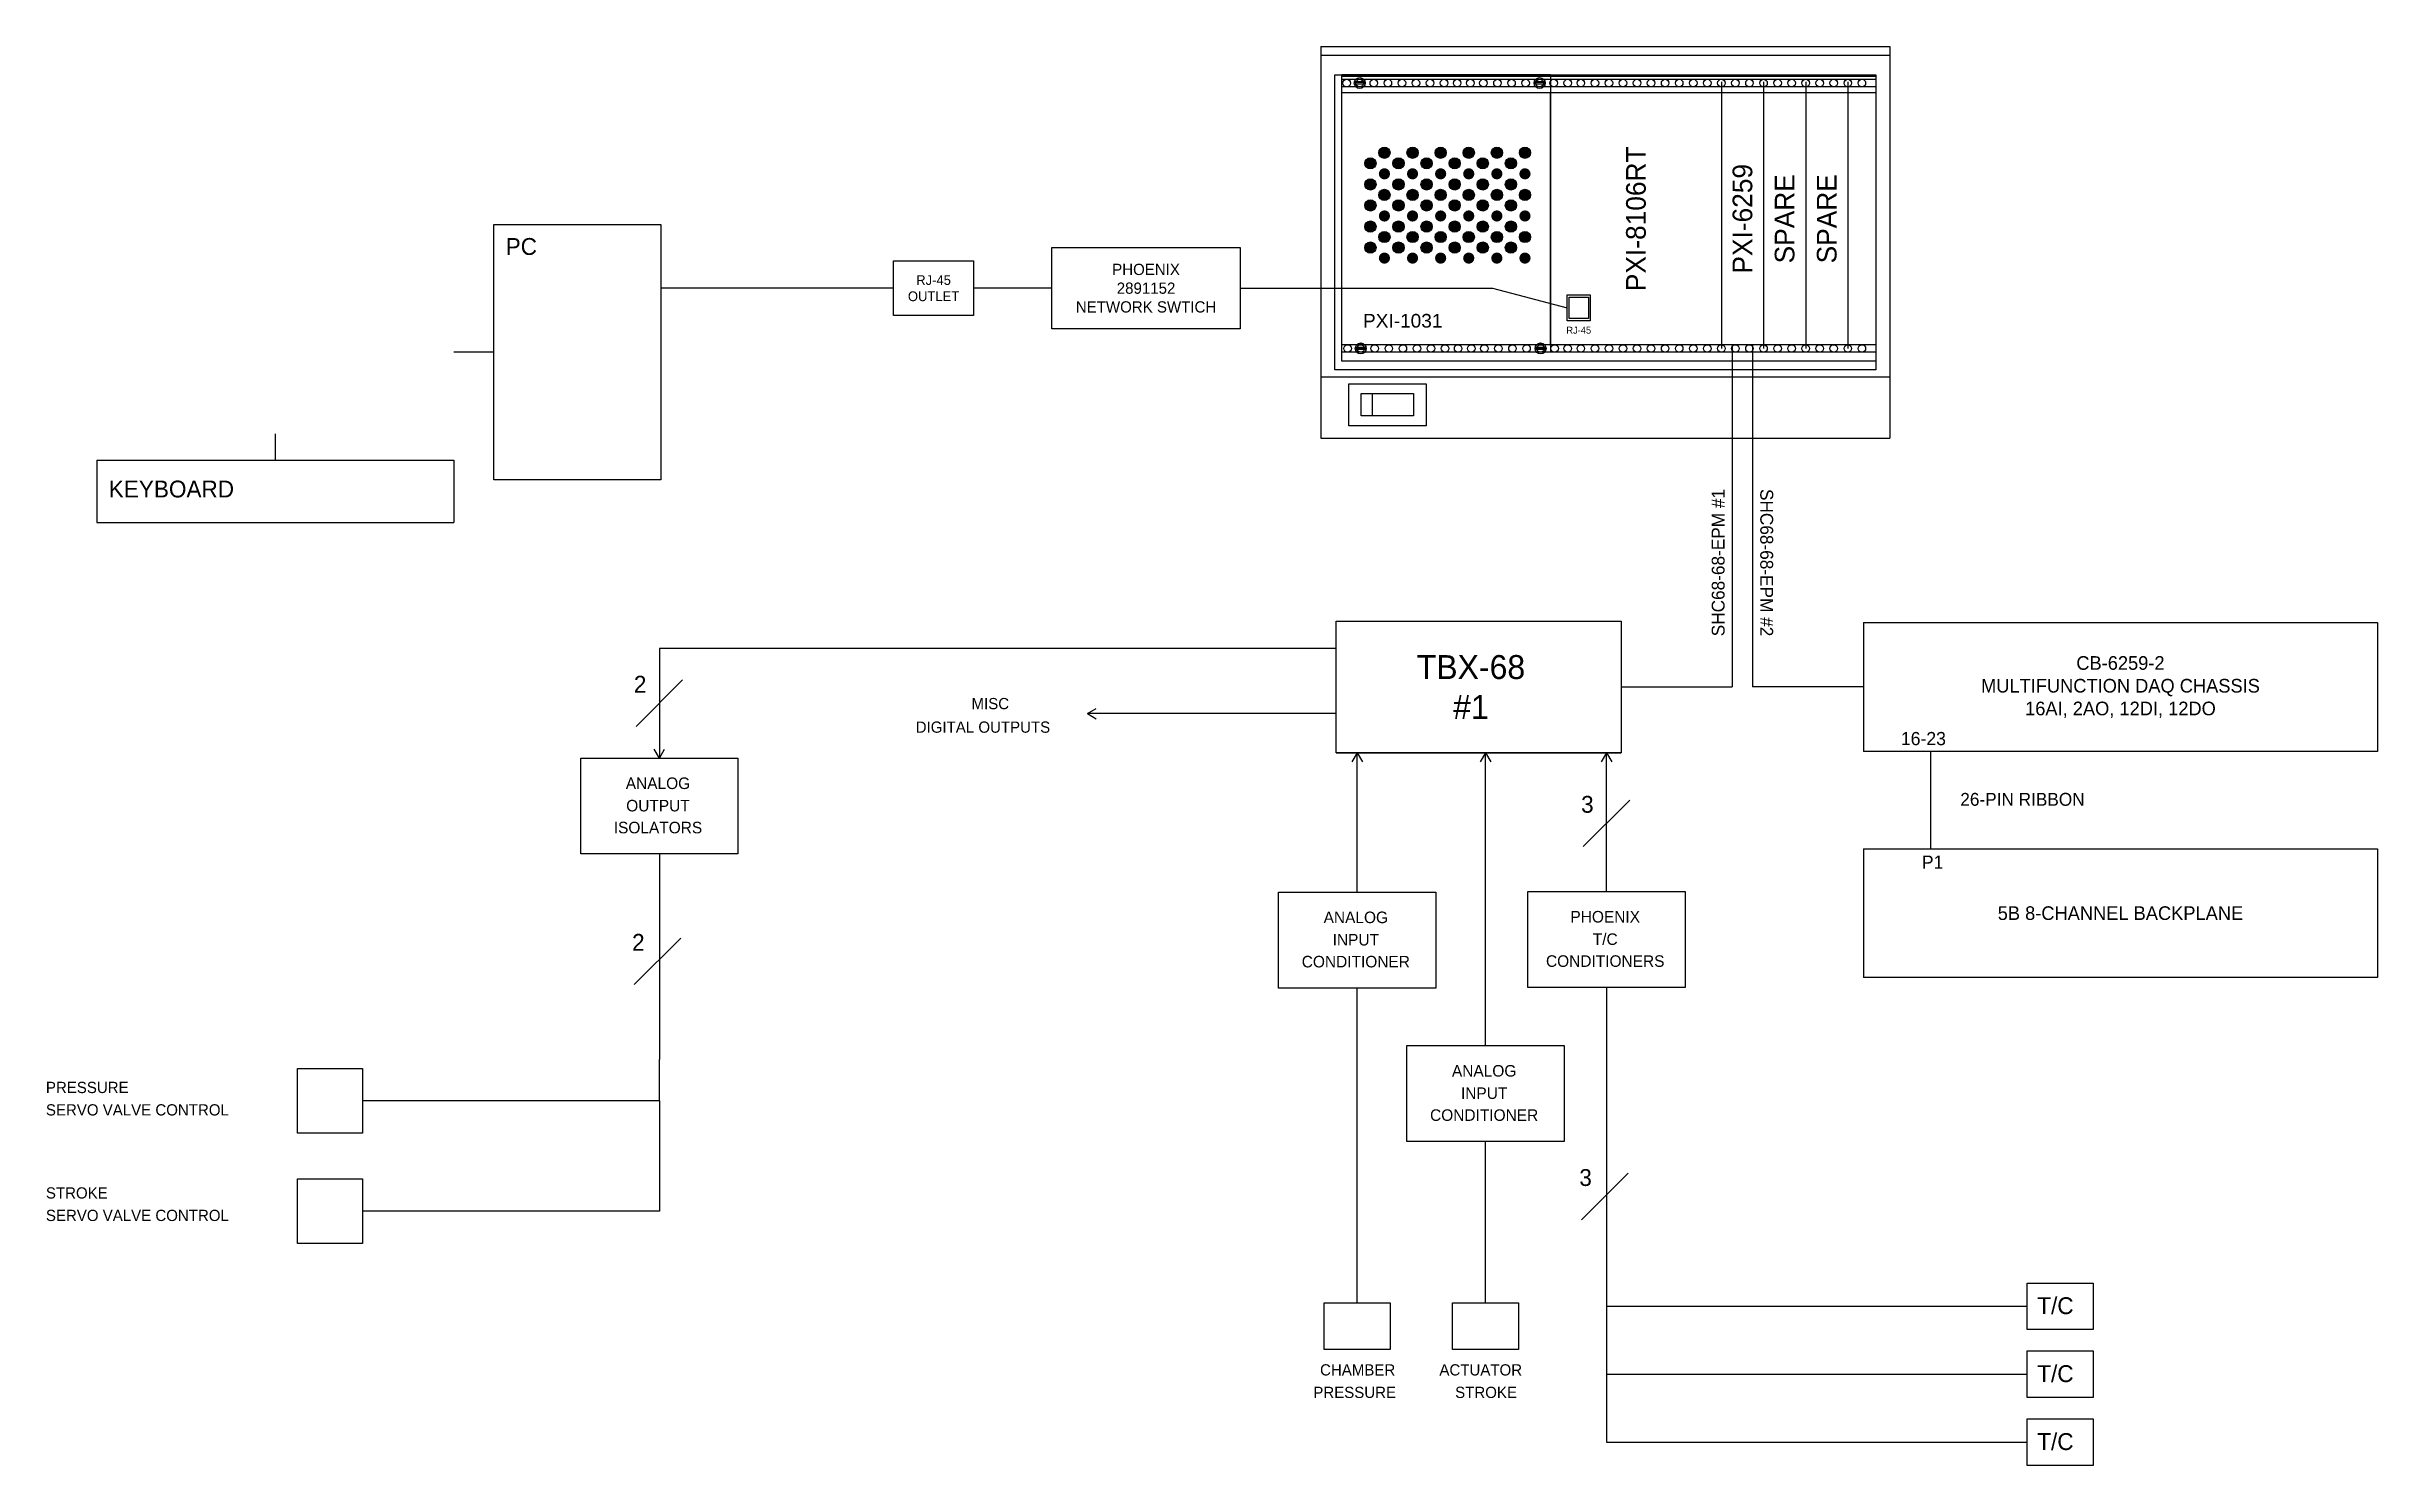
# Model space of a CAD drawing. Header units: inches. Extents: x -1.8 to 60.4, y -0.1 to 48.1.
# Drawn here: x 1.96 to 43.43, y 22.8 to 48.05 of the extents above; entities that cross this region are included whole.
import ezdxf
from ezdxf.enums import TextEntityAlignment as Align

# ---------------------------------------------------------------- set-up
doc = ezdxf.new("R2010")
doc.units = ezdxf.units.IN
doc.header["$MEASUREMENT"] = 0
doc.layers.add('GRAPHIC', color=2, linetype='Continuous')
doc.layers.add('OBJ', color=3, linetype='Continuous')
doc.styles.add('ARIAL', font='arial.ttf')

msp = doc.modelspace()

# ---------------------------------------------------------------- texts
for s, height, p in [('KEYBOARD', 0.3, (3.068, 40.029)), ('2', 0.3, (12.41, 36.555)), ('MISC', 0.2, (18.417, 36.261)), ('DIGITAL OUTPUTS', 0.2, (17.424, 35.842)), ('16-23', 0.2344, (34.951, 35.621)), ('3', 0.3, (29.262, 34.418)), ('P1', 0.2344, (35.323, 33.422)), ('2', 0.3, (12.378, 31.962)), ('PRESSURE', 0.2, (1.95, 29.43)), ('SERVO VALVE CONTROL', 0.2, (1.95, 29.031)), ('3', 0.3, (29.23, 27.777)), ('STROKE', 0.2, (1.95, 27.553)), ('SERVO VALVE CONTROL', 0.2, (1.95, 27.153)), ('T/C', 0.3, (37.377, 25.496)), ('CHAMBER', 0.2, (24.618, 24.404)), ('ACTUATOR', 0.2, (26.741, 24.404)), ('T/C', 0.3, (37.377, 24.287)), ('PRESSURE', 0.2, (24.498, 24.004)), ('STROKE', 0.2, (27.021, 24.004)), ('T/C', 0.3, (37.377, 23.078))]:
    msp.add_text(s, height=height).set_placement(p)
for s, rotation, p in [('SHC68-68-EPM #1', 90, (31.7, 38.869)), ('SHC68-68-EPM #2', 270, (32.564, 38.869))]:
    msp.add_text(s, height=0.22902, rotation=rotation).set_placement(p, align=Align.MIDDLE_CENTER)
for s, height, p in [('ANALOG', 0.2056, (12.839, 34.84)), ('OUTPUT', 0.2056, (12.839, 34.442)), ('ISOLATORS', 0.2056, (12.839, 34.052)), ('ANALOG', 0.2056, (25.254, 32.454)), ('PHOENIX', 0.2056, (29.691, 32.465)), ('INPUT', 0.2056, (25.254, 32.056)), ('T/C', 0.2056, (29.691, 32.066)), ('CONDITIONER', 0.20557, (25.254, 31.666)), ('CONDITIONERS', 0.20557, (29.691, 31.676)), ('ANALOG', 0.2056, (27.537, 29.723)), ('INPUT', 0.2056, (27.537, 29.325)), ('CONDITIONER', 0.20557, (27.537, 28.935))]:
    msp.add_text(s, height=height).set_placement(p, align=Align.CENTER)
msp.add_text('26-PIN RIBBON', height=0.22902).set_placement((37.114, 34.657), align=Align.MIDDLE_CENTER)
for s, insert, char_height, width, attachment_point in [('PC', (10.129, 44.645), 0.3, 2.93792, 1), ('TBX-68\\P#1', (27.302, 36.656), 0.4256, 4.14916, 5), ('CB-6259-2\\PMULTIFUNCTION DAQ CHASSIS\\P16AI, 2AO, 12DI, 12DO  ', (38.857, 36.656), 0.24283, 9.29568, 5), ('5B 8-CHANNEL BACKPLANE', (38.857, 32.63), 0.24283, 9.29568, 5)]:
    msp.add_mtext(s, dxfattribs=dict(insert=insert, char_height=char_height, width=width, attachment_point=attachment_point))

# ---------------------------------------------------------------- blocks, each defined once
blk = doc.blocks.new('SltdRndTV_6')
at = {"linetype": 'Continuous'}
for p, q in [((-0.111, 0.019), (0.111, 0.019)), ((-0.111, -0.019), (0.111, -0.019))]:
    blk.add_line(p, q, dxfattribs=at)
blk.add_circle((0, 0), 0.13, dxfattribs=at)
for start, end in [(170.1501, 189.8496), (0, 9.8498), (350.15, 359.9998)]:
    blk.add_arc((0, 0), 0.113, start, end, dxfattribs=at)
blk = doc.blocks.new('PXI-1031 (FRONT)')
for points in [[(0.981, -2.077, 1), (0.781, -2.077, 1)], [(1.231, -1.889, 1), (1.031, -1.889, 1)], [(1.481, -2.077, 1), (1.281, -2.077, 1)], [(1.731, -1.889, 1), (1.531, -1.889, 1)], [(1.981, -2.077, 1), (1.781, -2.077, 1)], [(2.231, -1.889, 1), (2.031, -1.889, 1)], [(2.481, -2.077, 1), (2.281, -2.077, 1)], [(2.731, -1.889, 1), (2.531, -1.889, 1)], [(2.981, -2.077, 1), (2.781, -2.077, 1)], [(3.231, -1.889, 1), (3.031, -1.889, 1)], [(3.481, -2.077, 1), (3.281, -2.077, 1)], [(3.731, -1.889, 1), (3.531, -1.889, 1)], [(0.981, -2.452, 1), (0.781, -2.452, 1)], [(1.231, -2.264, 1), (1.031, -2.264, 1)], [(1.481, -2.452, 1), (1.281, -2.452, 1)], [(1.731, -2.264, 1), (1.531, -2.264, 1)], [(1.981, -2.452, 1), (1.781, -2.452, 1)], [(2.231, -2.264, 1), (2.031, -2.264, 1)], [(2.481, -2.452, 1), (2.281, -2.452, 1)], [(2.731, -2.264, 1), (2.531, -2.264, 1)], [(2.981, -2.452, 1), (2.781, -2.452, 1)], [(3.231, -2.264, 1), (3.031, -2.264, 1)], [(3.481, -2.452, 1), (3.281, -2.452, 1)], [(3.731, -2.264, 1), (3.531, -2.264, 1)], [(0.981, -2.827, 1), (0.781, -2.827, 1)], [(1.231, -2.639, 1), (1.031, -2.639, 1)], [(1.481, -2.827, 1), (1.281, -2.827, 1)], [(1.731, -2.639, 1), (1.531, -2.639, 1)], [(1.981, -2.827, 1), (1.781, -2.827, 1)], [(2.231, -2.639, 1), (2.031, -2.639, 1)], [(2.481, -2.827, 1), (2.281, -2.827, 1)], [(2.731, -2.639, 1), (2.531, -2.639, 1)], [(2.981, -2.827, 1), (2.781, -2.827, 1)], [(3.231, -2.639, 1), (3.031, -2.639, 1)], [(3.481, -2.827, 1), (3.281, -2.827, 1)], [(3.731, -2.639, 1), (3.531, -2.639, 1)], [(0.981, -3.202, 1), (0.781, -3.202, 1)], [(1.231, -3.014, 1), (1.031, -3.014, 1)], [(1.231, -3.389, 1), (1.031, -3.389, 1)], [(1.481, -3.202, 1), (1.281, -3.202, 1)], [(1.731, -3.014, 1), (1.531, -3.014, 1)], [(1.731, -3.389, 1), (1.531, -3.389, 1)], [(1.981, -3.202, 1), (1.781, -3.202, 1)], [(2.231, -3.014, 1), (2.031, -3.014, 1)], [(2.231, -3.389, 1), (2.031, -3.389, 1)], [(2.481, -3.202, 1), (2.281, -3.202, 1)], [(2.731, -3.014, 1), (2.531, -3.014, 1)], [(2.731, -3.389, 1), (2.531, -3.389, 1)], [(2.981, -3.202, 1), (2.781, -3.202, 1)], [(3.231, -3.014, 1), (3.031, -3.014, 1)], [(3.231, -3.389, 1), (3.031, -3.389, 1)], [(3.481, -3.202, 1), (3.281, -3.202, 1)], [(3.731, -3.014, 1), (3.531, -3.014, 1)], [(3.731, -3.389, 1), (3.531, -3.389, 1)], [(0.981, -3.577, 1), (0.781, -3.577, 1)], [(1.231, -3.764, 1), (1.031, -3.764, 1)], [(1.481, -3.577, 1), (1.281, -3.577, 1)], [(1.731, -3.764, 1), (1.531, -3.764, 1)], [(1.981, -3.577, 1), (1.781, -3.577, 1)], [(2.231, -3.764, 1), (2.031, -3.764, 1)], [(2.481, -3.577, 1), (2.281, -3.577, 1)], [(2.731, -3.764, 1), (2.531, -3.764, 1)], [(2.981, -3.577, 1), (2.781, -3.577, 1)], [(3.231, -3.764, 1), (3.031, -3.764, 1)], [(3.481, -3.577, 1), (3.281, -3.577, 1)], [(3.731, -3.764, 1), (3.531, -3.764, 1)]]:
    blk.add_hatch(color=7).paths.add_polyline_path(points)
at = {"color": 5, "linetype": 'Continuous'}
for p, q in [((0, 0), (0, -6.97)), ((10.125, 0), (10.125, -6.97)), ((0.375, -0.582), (9.875, -0.582)), ((0.376, -5.438), (0.376, -0.496)), ((0.376, -0.496), (4.085, -0.496)), ((4.085, -0.496), (4.085, -5.438)), ((7.125, -0.625), (7.125, -5.375)), ((7.875, -0.625), (7.875, -5.375)), ((8.625, -0.625), (8.625, -5.375)), ((9.375, -0.625), (9.375, -5.375)), ((4.085, -5.438), (0.376, -5.438)), ((0, -6.97), (10.125, -6.97))]:
    blk.add_line(p, q, dxfattribs=at)
at = {"color": 5}
for p, q in [((0, 0), (10.125, 0)), ((4.085, -5.303), (4.085, -0.825)), ((0, -5.875), (10.125, -5.875))]:
    blk.add_line(p, q, dxfattribs=at)
at = {"linetype": 'Continuous'}
for p, q in [((0.787, -0.629), (0.598, -0.629)), ((0.787, -0.669), (0.598, -0.669)), ((3.986, -0.629), (3.797, -0.629)), ((3.986, -0.669), (3.797, -0.669)), ((0.803, -5.352), (0.614, -5.352)), ((4.003, -5.352), (3.814, -5.352)), ((0.803, -5.392), (0.614, -5.392)), ((4.003, -5.392), (3.814, -5.392))]:
    blk.add_line(p, q, dxfattribs=at)
at = {"color": 5, "linetype": 'Continuous'}
blk.add_lwpolyline([(0, -0.151), (10.125, -0.151)], dxfattribs=at)
for points in [[(0.25, -0.5), (9.875, -0.5), (9.875, -5.75), (0.25, -5.75)], [(0.375, -0.527), (9.875, -0.527), (9.875, -5.595), (0.375, -5.595)], [(0.375, -0.713), (9.875, -0.713), (9.875, -0.825), (0.375, -0.825)], [(0.375, -5.303), (9.875, -5.303), (9.875, -5.438), (0.375, -5.438)], [(0.5, -6), (1.875, -6), (1.875, -6.747), (0.5, -6.747)], [(0.717, -6.172), (1.651, -6.172), (1.651, -6.572), (0.717, -6.572)], [(0.917, -6.172), (1.651, -6.172), (1.651, -6.572), (0.917, -6.572)]]:
    blk.add_lwpolyline(points, close=True, dxfattribs=at)
for centre, radius in [((0.459, -0.649), 0.0673), ((0.692, -0.649), 0.0966), ((0.692, -0.649), 0.0673), ((0.942, -0.649), 0.0673), ((1.192, -0.649), 0.0673), ((1.442, -0.649), 0.0673), ((1.692, -0.649), 0.0673), ((1.942, -0.649), 0.0673), ((2.192, -0.649), 0.0673), ((2.425, -0.649), 0.0673), ((2.659, -0.649), 0.0673), ((2.892, -0.649), 0.0673), ((3.142, -0.649), 0.0673), ((3.392, -0.649), 0.0673), ((3.642, -0.649), 0.0673), ((3.892, -0.649), 0.0966), ((3.892, -0.649), 0.0673), ((4.142, -0.649), 0.0673), ((4.392, -0.649), 0.0673), ((4.625, -0.649), 0.0673), ((4.875, -0.649), 0.0673), ((5.125, -0.649), 0.0673), ((5.375, -0.649), 0.0673), ((5.625, -0.649), 0.0673), ((5.875, -0.649), 0.0673), ((6.125, -0.649), 0.0673), ((6.375, -0.649), 0.0673), ((6.625, -0.649), 0.0673), ((6.875, -0.649), 0.0673), ((7.125, -0.649), 0.0673), ((7.375, -0.649), 0.0673), ((7.625, -0.649), 0.0673), ((7.875, -0.649), 0.0673), ((8.125, -0.649), 0.0673), ((8.375, -0.649), 0.0673), ((8.625, -0.649), 0.0673), ((8.875, -0.649), 0.0673), ((9.125, -0.649), 0.0673), ((9.375, -0.649), 0.0673), ((9.625, -0.649), 0.0673), ((0.476, -5.372), 0.0673), ((0.709, -5.372), 0.0966), ((0.709, -5.372), 0.0673), ((0.959, -5.372), 0.0673), ((1.209, -5.372), 0.0673), ((1.459, -5.372), 0.0673), ((1.709, -5.372), 0.0673), ((1.959, -5.372), 0.0673), ((2.209, -5.372), 0.0673), ((2.442, -5.372), 0.0673), ((2.675, -5.372), 0.0673), ((2.909, -5.372), 0.0673), ((3.159, -5.372), 0.0673), ((3.409, -5.372), 0.0673), ((3.659, -5.372), 0.0673), ((3.909, -5.372), 0.0966), ((3.909, -5.372), 0.0673), ((4.159, -5.372), 0.0673), ((4.392, -5.372), 0.0673), ((4.625, -5.372), 0.0673), ((4.875, -5.372), 0.0673), ((5.125, -5.372), 0.0673), ((5.375, -5.372), 0.0673), ((5.625, -5.372), 0.0673), ((5.875, -5.372), 0.0673), ((6.125, -5.372), 0.0673), ((6.375, -5.372), 0.0673), ((6.625, -5.372), 0.0673), ((6.875, -5.372), 0.0673), ((7.125, -5.372), 0.0673), ((7.375, -5.372), 0.0673), ((7.625, -5.372), 0.0673), ((7.875, -5.372), 0.0673), ((8.125, -5.372), 0.0673), ((8.375, -5.372), 0.0673), ((8.625, -5.372), 0.0673), ((8.875, -5.372), 0.0673), ((9.125, -5.372), 0.0673), ((9.375, -5.372), 0.0673), ((9.625, -5.372), 0.0673)]:
    blk.add_circle(centre, radius, dxfattribs=at)
at = {"color": 5}
for centre in [(0.881, -2.077), (1.131, -1.889), (1.381, -2.077), (1.631, -1.889), (1.881, -2.077), (2.131, -1.889), (2.381, -2.077), (2.631, -1.889), (2.881, -2.077), (3.131, -1.889), (3.381, -2.077), (3.631, -1.889), (0.881, -2.452), (1.381, -2.452), (1.881, -2.452), (2.381, -2.452), (2.881, -2.452), (3.381, -2.452), (0.881, -2.827), (1.131, -2.639), (1.381, -2.827), (1.631, -2.639), (1.881, -2.827), (2.131, -2.639), (2.381, -2.827), (2.631, -2.639), (2.881, -2.827), (3.131, -2.639), (3.381, -2.827), (3.631, -2.639), (0.881, -3.202), (1.131, -3.389), (1.381, -3.202), (1.631, -3.389), (1.881, -3.202), (2.131, -3.389), (2.381, -3.202), (2.631, -3.389), (2.881, -3.202), (3.131, -3.389), (3.381, -3.202), (3.631, -3.389), (0.881, -3.577), (1.381, -3.577), (1.881, -3.577), (2.381, -3.577), (2.881, -3.577), (3.381, -3.577)]:
    blk.add_circle(centre, 0.1, dxfattribs=at)
at = {"layer": 'OBJ', "color": 0}
for p, q in [((4.383, -4.416), (4.793, -4.416)), ((4.383, -4.878), (4.383, -4.416)), ((4.418, -4.459), (4.759, -4.459)), ((4.418, -4.836), (4.418, -4.459)), ((4.759, -4.459), (4.759, -4.836)), ((4.793, -4.416), (4.793, -4.878)), ((4.793, -4.878), (4.383, -4.878)), ((4.759, -4.836), (4.418, -4.836))]:
    blk.add_line(p, q, dxfattribs=at)
at = {"color": 5, "linetype": 'Continuous', "xscale": 0.75, "yscale": 0.75}
for p in [(0.692, -0.649), (3.892, -0.649), (0.709, -5.372), (3.909, -5.372)]:
    blk.add_blockref('SltdRndTV_6', p, dxfattribs=at)
at = {"color": 5, "style": 'ARIAL'}
blk.add_text('PXI-1031', height=0.2426, dxfattribs=at).set_placement((0.75, -5))
blk.add_text('RJ-45', height=0.1234).set_placement((4.588, -5.047), align=Align.MIDDLE_CENTER)
for tag, p in [('SLOT 1', (5.605, -3.064)), ('SLOT 2', (7.5, -3.064)), ('SLOT 3', (8.25, -3.064)), ('SLOT 4', (9, -3.064))]:
    blk.add_attdef(tag, text='', height=0.35, rotation=90).set_placement(p, align=Align.MIDDLE_CENTER)
blk = doc.blocks.new('NETWORK SWITCH (DAQ LAYOUT)')
blk.add_lwpolyline([(-3.35, 0.722), (0, 0.722), (0, -0.722), (-3.35, -0.722)], close=True)
at = {"insert": (-1.675, 0), "char_height": 0.20022, "attachment_point": 5}
blk.add_mtext('PHOENIX\\P2891152\\PNETWORK SWTICH', dxfattribs=at)
blk = doc.blocks.new('RJ-45 OUTLET (DAQ LAYOUT)')
blk.add_lwpolyline([(-1.427, 0.488), (0, 0.488), (0, -0.488), (-1.427, -0.488)], close=True)
at = {"insert": (-0.713, 0), "char_height": 0.1731, "attachment_point": 5}
blk.add_mtext('RJ-45\\POUTLET', dxfattribs=at)
blk = doc.blocks.new('block')
for p, q in [((-2.046, 43.349), (7.095, 43.349)), ((-2.046, 43.349), (-2.046, 41.058)), ((7.095, 43.349), (7.095, 41.058)), ((7.095, 41.058), (-2.046, 41.058))]:
    blk.add_line(p, q)

# ---------------------------------------------------------------- linework, layer by layer
for p, q in [((17.028, 43.752), (12.891, 43.752)), ((19.847, 43.752), (18.455, 43.752)), ((23.197, 43.752), (27.688, 43.752)), ((27.688, 43.752), (29.015, 43.405)), ((31.952, 42.749), (31.952, 36.656)), ((32.311, 42.749), (32.311, 36.656)), ((9.918, 42.616), (9.21, 42.616)), ((6.033, 40.693), (6.033, 41.16)), ((31.952, 41.082), (31.952, 36.656)), ((32.311, 41.082), (32.311, 36.656)), ((2.857, 40.693), (2.857, 39.585)), ((2.857, 40.693), (9.21, 40.693)), ((9.21, 40.693), (9.21, 39.585)), ((2.857, 39.585), (9.21, 39.585)), ((24.907, 37.341), (12.863, 37.341)), ((29.977, 36.656), (31.952, 36.656)), ((34.286, 36.656), (32.311, 36.656)), ((24.907, 35.482), (25.745, 35.482)), ((24.907, 35.482), (28.301, 35.482)), ((25.745, 35.482), (28.301, 35.482)), ((28.301, 35.482), (29.139, 35.482)), ((28.301, 35.482), (29.977, 35.482)), ((29.139, 35.482), (29.977, 35.482)), ((35.478, 35.51), (35.478, 33.775)), ((29.715, 31.309), (29.715, 23.218)), ((12.863, 29.291), (12.863, 30.028)), ((12.863, 29.291), (7.581, 29.291)), ((12.863, 29.291), (12.863, 27.328)), ((12.863, 27.328), (7.581, 27.328)), ((29.715, 25.636), (37.195, 25.636)), ((29.715, 24.427), (37.195, 24.427)), ((29.715, 23.218), (37.195, 23.218))]:
    msp.add_line(p, q)
at = {"color": 0, "linetype": 'ByBlock'}
for p, q in [((12.863, 37.341), (12.863, 35.392)), ((12.449, 35.952), (13.278, 36.781)), ((24.907, 36.182), (20.48, 36.182)), ((25.279, 33.006), (25.279, 35.482)), ((27.561, 30.275), (27.561, 35.482)), ((29.715, 33.016), (29.715, 35.482)), ((29.301, 33.815), (30.13, 34.644)), ((12.863, 33.685), (12.863, 30.028)), ((12.416, 31.36), (13.245, 32.188)), ((25.279, 25.696), (25.279, 31.299)), ((27.561, 25.696), (27.561, 28.568)), ((29.268, 27.174), (30.097, 28.003))]:
    msp.add_line(p, q, dxfattribs=at)
for points in [[(9.918, 44.888), (12.891, 44.888), (12.891, 40.345), (9.918, 40.345)], [(24.907, 37.829), (29.977, 37.829), (29.977, 35.482), (24.907, 35.482)], [(11.465, 35.392), (14.261, 35.392), (14.261, 33.685), (11.465, 33.685)], [(23.881, 33.006), (26.677, 33.006), (26.677, 31.299), (23.881, 31.299)], [(28.317, 33.016), (31.113, 33.016), (31.113, 31.309), (28.317, 31.309)], [(26.164, 30.275), (28.959, 30.275), (28.959, 28.568), (26.164, 28.568)], [(6.427, 29.867), (7.581, 29.867), (7.581, 28.714), (6.427, 28.714)], [(6.427, 27.905), (7.581, 27.905), (7.581, 26.752), (6.427, 26.752)], [(37.195, 25.222), (37.195, 26.049), (38.371, 26.049), (38.371, 25.222)], [(24.69, 24.869), (24.69, 25.696), (25.867, 25.696), (25.867, 24.869)], [(26.973, 24.869), (26.973, 25.696), (28.15, 25.696), (28.15, 24.869)], [(37.195, 24.013), (37.195, 24.841), (38.371, 24.841), (38.371, 24.013)], [(37.195, 22.804), (37.195, 23.632), (38.371, 23.632), (38.371, 22.804)]]:
    msp.add_lwpolyline(points, close=True)
at = {"layer": 'GRAPHIC'}
for p, q in [((20.48, 36.182), (20.636, 36.275)), ((20.48, 36.182), (20.636, 36.088)), ((12.863, 35.392), (12.769, 35.548)), ((12.863, 35.392), (12.957, 35.548)), ((25.279, 35.482), (25.185, 35.326)), ((25.279, 35.482), (25.372, 35.326)), ((27.561, 35.482), (27.468, 35.326)), ((27.561, 35.482), (27.655, 35.326)), ((29.715, 35.482), (29.621, 35.326)), ((29.715, 35.482), (29.809, 35.326))]:
    msp.add_line(p, q, dxfattribs=at)

# ---------------------------------------------------------------- block references
msp.add_blockref('PXI-1031 (FRONT)', (24.632, 48.052)).add_auto_attribs({'SLOT 1': 'PXI-8106RT', 'SLOT 2': 'PXI-6259', 'SLOT 3': 'SPARE', 'SLOT 4': 'SPARE'})
for name, p in [('NETWORK SWITCH (DAQ LAYOUT)', (23.197, 43.752)), ('RJ-45 OUTLET (DAQ LAYOUT)', (18.455, 43.752)), ('block', (36.333, -5.548)), ('block', (36.333, -9.574))]:
    msp.add_blockref(name, p)

msp.set_redraw_order([(e.dxf.handle, doc.entitydb.next_handle()) for e in msp.query("TEXT MTEXT ATTDEF DIMENSION ARC_DIMENSION")])  # texts and dimensions are drawn at this point

doc.saveas('drawing.dxf')
